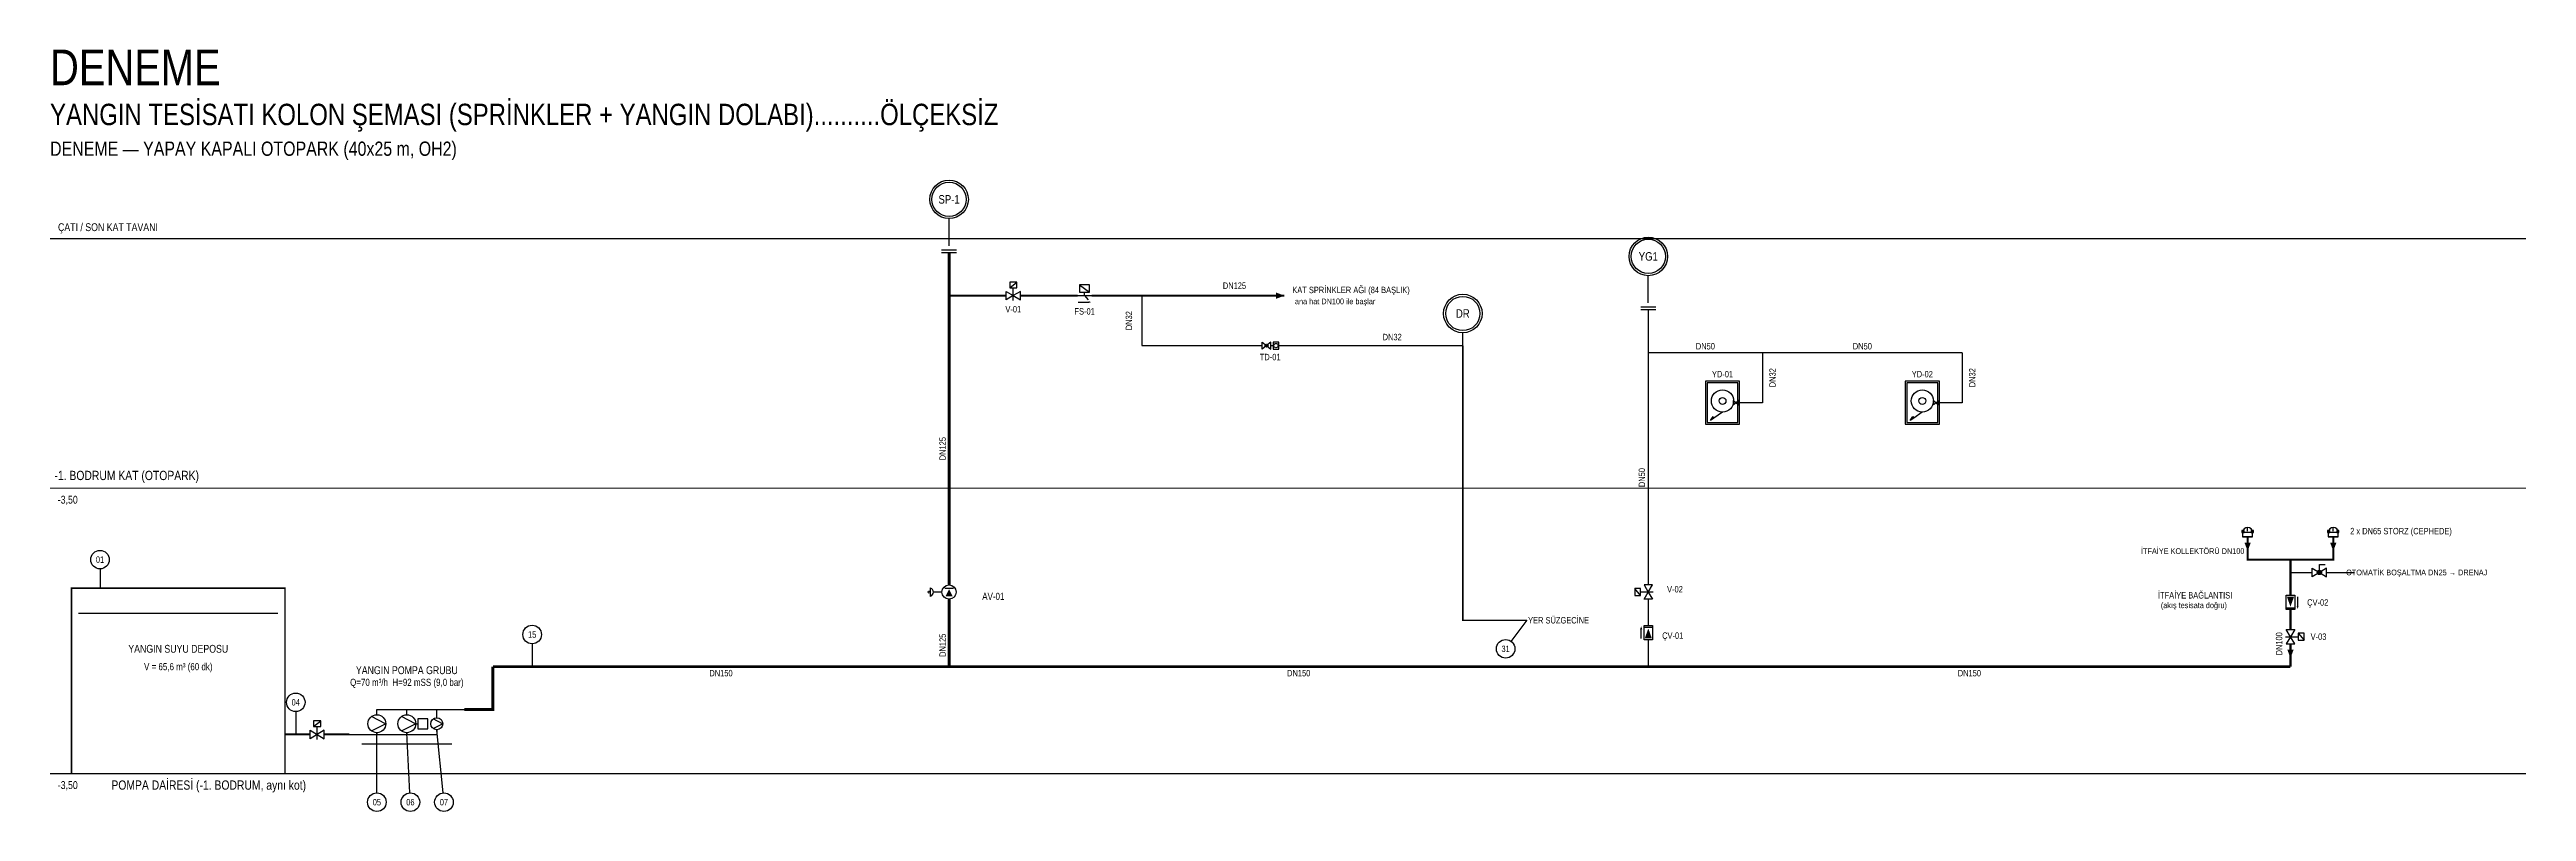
# Model space of a CAD drawing. Header units: centimetres. Extents: x -561 to 3670, y -1553 to 265.
# Drawn here: x -561 to 2911, y -803 to 265 of the extents above; entities that cross this region are included whole.
import ezdxf
from ezdxf.enums import TextEntityAlignment as Align

# ---------------------------------------------------------------- set-up
doc = ezdxf.new("R2010")
doc.units = ezdxf.units.CM
doc.linetypes.add('DASHED', pattern=[1.524, 1.27, -0.254])
for name, color, linetype in [('ROTAS-YANGIN-ANA-BORU', 1, 'Continuous'), ('ROTAS-YANGIN-BASLIK', 7, 'Continuous'), ('ROTAS-YANGIN-DEPO', 5, 'Continuous'), ('ROTAS-YANGIN-DOLAP-BORU', 1, 'Continuous'), ('ROTAS-YANGIN-DRENAJ', 8, 'DASHED'), ('ROTAS-YANGIN-ITFAIYE', 1, 'Continuous'), ('ROTAS-YANGIN-ITFAIYE-SEMBOL', 1, 'Continuous'), ('ROTAS-YANGIN-SEMA-BALON', 6, 'Continuous'), ('ROTAS-YANGIN-SEMA-CAP', 3, 'Continuous'), ('ROTAS-YANGIN-SEMA-KAT', 8, 'Continuous'), ('ROTAS-YANGIN-SEMA-KOT', 7, 'Continuous'), ('ROTAS-YANGIN-SEMA-NO', 1, 'Continuous'), ('ROTAS-YANGIN-SEMA-YAZI', 7, 'Continuous'), ('ROTAS-YANGIN-SEMBOL', 1, 'Continuous'), ('ROTAS-YANGIN-SPR-BORU', 140, 'Continuous')]:
    doc.layers.add(name, color=color, linetype=linetype)
doc.styles.add('ROTAS', font='arial.ttf')

msp = doc.modelspace()

# ---------------------------------------------------------------- texts
at = {"layer": 'ROTAS-YANGIN-BASLIK', "style": 'ROTAS', "width": 0.8}
for s, height, p in [('DENEME', 50, (-560, 200)), ('YANGIN TESİSATI KOLON ŞEMASI (SPRİNKLER + YANGIN DOLABI)..........ÖLÇEKSİZ', 30, (-560, 150)), ('DENEME — YAPAY KAPALI OTOPARK (40x25 m, OH2)', 20, (-560, 110))]:
    msp.add_text(s, height=height, dxfattribs=at).set_placement(p, align=Align.BOTTOM_LEFT)
at = {"layer": 'ROTAS-YANGIN-SEMA-BALON', "style": 'ROTAS', "width": 0.8}
for s, p in [('01', (-490, -450)), ('15', (115.64, -555)), ('31', (1480, -575)), ('04', (-215.64, -650)), ('05', (-102, -790)), ('06', (-55, -790)), ('07', (-8, -790))]:
    msp.add_text(s, height=9, dxfattribs=at).set_placement(p, align=Align.MIDDLE_CENTER)
at = {"layer": 'ROTAS-YANGIN-SEMA-NO', "style": 'ROTAS', "width": 0.8}
for s, p in [('SP-1', (700, 55)), ('YG1', (1680, -25)), ('DR', (1420, -105))]:
    msp.add_text(s, height=12, dxfattribs=at).set_placement(p, align=Align.MIDDLE_CENTER)

# ---------------------------------------------------------------- blocks, each defined once
blk = doc.blocks.new('ROTAS-SMB-YANGIN-POMPA-SETI')
for p, q in [((-30, 9), (-30, 14.3)), ((-30, 14.3), (57.6, 14.3)), ((0, 9), (0, 14.3)), ((9, 0), (11, 0)), ((30, 6), (30, 14.3)), ((-57.6, -10.7), (30, -10.7)), ((-45, -20), (45, -20)), ((-30, -9), (-30, -10.7)), ((0, -9), (0, -10.7)), ((30, -6), (30, -10.7))]:
    blk.add_line(p, q)
for points in [[(-35.4, -7.2), (-21.45, 0), (-35.4, 7.2)], [(-5.4, -7.2), (8.55, 0), (-5.4, 7.2)], [(26.4, -4.8), (35.7, 0), (26.4, 4.8)]]:
    blk.add_lwpolyline(points)
blk.add_lwpolyline([(11, -5), (21, -5), (21, 5), (11, 5)], close=True)
for centre, radius in [((-30, 0), 9), ((0, 0), 9), ((30, 0), 6)]:
    blk.add_circle(centre, radius)
blk = doc.blocks.new('ROTAS-SMB-IZLENEBILIR-KELEBEK')
for p, q in [((-5, 11), (5, 19)), ((0, 7), (0, 11)), ((0, -7), (0, 7))]:
    blk.add_line(p, q)
for points in [[(-10, -6), (-10, 6), (0, 0)], [(-5, 11), (5, 11), (5, 19), (-5, 19)], [(10, -6), (10, 6), (0, 0)]]:
    blk.add_lwpolyline(points, close=True)
blk = doc.blocks.new('ROTAS-SMB-ISLAK-ALARM')
h = blk.add_hatch(color=256)
h.dxf.hatch_style = 1
h.paths.add_polyline_path([(-6, -5), (-6, 5), (4, 0)])
for p, q in [((-6, 26), (6, 26)), ((0, 10), (0, 22)), ((5, -6), (5, 6))]:
    blk.add_line(p, q)
for centre, radius in [((0, 0), 10), ((0, 28), 1.5)]:
    blk.add_circle(centre, radius)
blk.add_arc((0, 28), 6, 200, 340)
blk = doc.blocks.new('ROTAS-SMB-AKIS-ANAHTARI')
h = blk.add_hatch(color=256)
h.dxf.hatch_style = 1
h.paths.add_polyline_path([(9, -9), (5.8, -7.8), (5.8, -10.2)])
for p, q in [((-10, 0), (10, 0)), ((-7, 15), (7, 5)), ((0, 0), (0, 5)), ((0, 0), (5, -6)), ((-9, -9), (5.8, -9))]:
    blk.add_line(p, q)
blk.add_lwpolyline([(-7, 5), (7, 5), (7, 15), (-7, 15)], close=True)
blk = doc.blocks.new('ROTAS-SMB-AKIS-OKU')
h = blk.add_hatch(color=256)
h.dxf.hatch_style = 1
h.paths.add_polyline_path([(6, 0), (-6, 4.5), (-6, -4.5)])
blk = doc.blocks.new('ROTAS-SMB-TEST-DRENAJ')
h = blk.add_hatch(color=256)
h.dxf.hatch_style = 1
h.paths.add_polyline_path([(-3, 0), (-3.1, 0.6), (-3.4, 1.2), (-3.8, 1.6), (-4.4, 1.9), (-5, 2), (-5.6, 1.9), (-6.2, 1.6), (-6.6, 1.2), (-6.9, 0.6), (-7, 0), (-6.9, -0.6), (-6.6, -1.2), (-6.2, -1.6), (-5.6, -1.9), (-5, -2), (-4.4, -1.9), (-3.8, -1.6), (-3.4, -1.2), (-3.1, -0.6)])
blk.add_line((1, 0), (4, 0))
for points in [[(-11, -5), (-11, 5), (-5, 0)], [(1, -5), (1, 5), (-5, 0)], [(4, -5), (12, -5), (12, 5), (4, 5)]]:
    blk.add_lwpolyline(points, close=True)
for centre, radius in [((-5, 0), 2), ((8, 0), 3)]:
    blk.add_circle(centre, radius)
blk = doc.blocks.new('ROTAS-SMB-KOR-TAPA')
for p, q in [((0, -7), (0, 7)), ((2.5, -7), (2.5, 7))]:
    blk.add_line(p, q)
blk = doc.blocks.new('ROTAS-SMB-KOLON-NO')
for radius in [27, 24]:
    blk.add_circle((0, 0), radius)
blk = doc.blocks.new('ROTAS-SMB-CEKVALF')
h = blk.add_hatch(color=256)
h.dxf.hatch_style = 1
h.paths.add_polyline_path([(-8, -5), (-8, 5), (6, 0)])
h = blk.add_hatch(color=256)
h.dxf.hatch_style = 1
h.paths.add_polyline_path([(9, 10), (5, 11.5), (5, 8.5)])
for p, q in [((-8, 10), (5, 10)), ((7.5, -6), (7.5, 6))]:
    blk.add_line(p, q)
blk.add_lwpolyline([(-10, -6), (-10, 6), (10, 6), (10, -6)], close=True)
blk = doc.blocks.new('ROTAS-SMB-YANGIN-DOLABI-KOLON')
blk.add_line((-20, -11), (-30, -18))
for points in [[(-40, -25), (0, -25), (0, 25), (-40, 25)], [(-38, -23), (-2, -23), (-2, 23), (-38, 23)], [(-7, -2.5), (-7, 2.5), (-4, 0)], [(-1, -2.5), (-1, 2.5), (-4, 0)], [(-30, -18), (-34, -21), (-31, -16)]]:
    blk.add_lwpolyline(points, close=True)
for radius in [13, 4]:
    blk.add_circle((-20, 2), radius)
blk = doc.blocks.new('ROTAS-SMB-STORZ')
for p, q in [((0, -6), (0, 6)), ((8, 0), (13, 0))]:
    blk.add_line(p, q)
for points in [[(0, -7), (6, -7), (6, 7), (0, 7)], [(6, 5), (9, 5), (9, 8), (6, 8)], [(6, -8), (9, -8), (9, -5), (6, -5)]]:
    blk.add_lwpolyline(points, close=True)
blk.add_arc((6, 0), 7, -90, 90)
blk = doc.blocks.new('ROTAS-SMB-KURESEL')
h = blk.add_hatch(color=256)
h.dxf.hatch_style = 1
h.paths.add_polyline_path([(3, 0), (2.9, 0.9), (2.4, 1.8), (1.8, 2.4), (0.9, 2.9), (0, 3), (-0.9, 2.9), (-1.8, 2.4), (-2.4, 1.8), (-2.9, 0.9), (-3, 0), (-2.9, -0.9), (-2.4, -1.8), (-1.8, -2.4), (-0.9, -2.9), (0, -3), (0.9, -2.9), (1.8, -2.4), (2.4, -1.8), (2.9, -0.9)])
for p, q in [((0, 3), (0, 11)), ((0, 11), (8, 11))]:
    blk.add_line(p, q)
for points in [[(-10, -6), (-10, 6), (0, 0)], [(10, -6), (10, 6), (0, 0)]]:
    blk.add_lwpolyline(points, close=True)
blk.add_circle((0, 0), 3)

# ---------------------------------------------------------------- linework, layer by layer
at = {"layer": 'ROTAS-YANGIN-ANA-BORU'}
for points, const_width in [([(20.64, -660), (60.64, -660), (60.64, -600)], 4), ([(60.64, -600), (700, -600)], 4), ([(700, -600), (1680, -600)], 4), ([(1680, -600), (2580, -600)], 4), ([(-230.64, -695), (-195.64, -695)], 3), ([(-175.64, -695), (-140.64, -695)], 3)]:
    msp.add_lwpolyline(points, dxfattribs=dict(at, const_width=const_width))
at = {"layer": 'ROTAS-YANGIN-DEPO'}
msp.add_lwpolyline([(-520, -525), (-240.64, -525)], dxfattribs=at)
at = {"layer": 'ROTAS-YANGIN-DOLAP-BORU', "const_width": 2}
for points in [[(1680, -160), (1680, -100)], [(1680, -410), (1680, -160)], [(1680, -160), (2120, -160)], [(1680, -485.5), (1680, -410)], [(1680, -542.5), (1680, -505.5)], [(1680, -600), (1680, -562.5)]]:
    msp.add_lwpolyline(points, dxfattribs=at)
at = {"layer": 'ROTAS-YANGIN-DOLAP-BORU'}
for points in [[(1840, -160), (1840, -230), (1808, -230)], [(2120, -160), (2120, -230), (2088, -230)]]:
    msp.add_lwpolyline(points, dxfattribs=at)
at = {"layer": 'ROTAS-YANGIN-DRENAJ'}
for points in [[(970, -150), (1138, -150)], [(1162, -150), (1420, -150)], [(2580, -468), (2610.5, -468)], [(2630.5, -468), (2670, -468)]]:
    msp.add_lwpolyline(points, dxfattribs=at)
at = {"layer": 'ROTAS-YANGIN-DRENAJ', "const_width": 2}
msp.add_lwpolyline([(1420, -150), (1420, -535), (1510, -535)], dxfattribs=at)
at = {"layer": 'ROTAS-YANGIN-ITFAIYE', "const_width": 3}
for points in [[(2520, -418), (2520, -450), (2580, -450)], [(2640, -418), (2640, -450), (2580, -450)], [(2580, -450), (2580, -500)], [(2580, -520), (2580, -548)], [(2580, -568), (2580, -600)]]:
    msp.add_lwpolyline(points, dxfattribs=at)
at = {"layer": 'ROTAS-YANGIN-SEMA-BALON'}
for points in [[(700, -10), (700, 28)], [(1680, -90), (1680, -52)], [(1420, -170), (1420, -132)], [(-490, -463), (-490, -490)], [(115.64, -568), (115.64, -600)], [(-215.64, -663), (-215.64, -695)], [(-102, -777), (-102, -693)], [(-55.669, -777.017), (-60, -693)], [(-9.281, -777.063), (-18, -689)]]:
    msp.add_lwpolyline(points, dxfattribs=at)
for centre in [(-490, -450), (115.64, -555), (1480, -575), (-215.64, -650), (-102, -790), (-55, -790), (-8, -790)]:
    msp.add_circle(centre, 13, dxfattribs=at)
at = {"layer": 'ROTAS-YANGIN-SEMA-KAT'}
msp.add_lwpolyline([(-560, 0), (2910, 0)], dxfattribs=at)
at = {"layer": 'ROTAS-YANGIN-SEMA-KAT', "const_width": 1.5}
for points in [[(-560, -350), (2910, -350)], [(-560, -750), (2910, -750)]]:
    msp.add_lwpolyline(points, dxfattribs=at)
at = {"layer": 'ROTAS-YANGIN-SPR-BORU'}
for points, const_width in [([(700, -80), (700, -20)], 4), ([(700, -410), (700, -80)], 4), ([(700, -80), (780, -80)], 3), ([(800, -80), (880, -80)], 3), ([(900, -80), (1170, -80)], 3), ([(700, -485.5), (700, -410)], 4), ([(700, -600), (700, -505.5)], 4)]:
    msp.add_lwpolyline(points, dxfattribs=dict(at, const_width=const_width))
msp.add_lwpolyline([(970, -80), (970, -150)], dxfattribs=at)

# ---------------------------------------------------------------- block references
at = {"layer": 'ROTAS-YANGIN-ITFAIYE-SEMBOL'}
for name, p, rotation in [('ROTAS-SMB-STORZ', (2520, -418), 90), ('ROTAS-SMB-STORZ', (2640, -418), 90), ('ROTAS-SMB-AKIS-OKU', (2520, -432), -90), ('ROTAS-SMB-AKIS-OKU', (2640, -432), -90), ('ROTAS-SMB-CEKVALF', (2580, -510), -90), ('ROTAS-SMB-IZLENEBILIR-KELEBEK', (2580, -558), -90), ('ROTAS-SMB-AKIS-OKU', (2580, -582), -90)]:
    msp.add_blockref(name, p, dxfattribs=dict(at, rotation=rotation))
at = {"layer": 'ROTAS-YANGIN-SEMBOL'}
for name, p in [('ROTAS-SMB-KOLON-NO', (700, 55)), ('ROTAS-SMB-KOLON-NO', (1680, -25)), ('ROTAS-SMB-IZLENEBILIR-KELEBEK', (790, -80)), ('ROTAS-SMB-AKIS-ANAHTARI', (890, -80)), ('ROTAS-SMB-KOLON-NO', (1420, -105)), ('ROTAS-SMB-TEST-DRENAJ', (1150, -150)), ('ROTAS-SMB-KURESEL', (2620.5, -468)), ('ROTAS-SMB-IZLENEBILIR-KELEBEK', (-185.64, -695))]:
    msp.add_blockref(name, p, dxfattribs=at)
at = {"layer": 'ROTAS-YANGIN-SEMBOL', "xscale": 1.5, "yscale": 1.5, "rotation": 90}
for p in [(700, -20), (1680, -100)]:
    msp.add_blockref('ROTAS-SMB-KOR-TAPA', p, dxfattribs=at)
at = {"layer": 'ROTAS-YANGIN-SEMBOL'}
for name, p, xscale, yscale in [('ROTAS-SMB-YANGIN-DOLABI-KOLON', (1808, -230), 1.2, 1.2), ('ROTAS-SMB-YANGIN-DOLABI-KOLON', (2088, -230), 1.2, 1.2), ('ROTAS-SMB-YANGIN-POMPA-SETI', (-60, -680), 1.4, 1.4)]:
    msp.add_blockref(name, p, dxfattribs=dict(at, xscale=xscale, yscale=yscale))
at = {"layer": 'ROTAS-YANGIN-SEMBOL', "rotation": 90}
for name, p in [('ROTAS-SMB-ISLAK-ALARM', (700, -495.5)), ('ROTAS-SMB-IZLENEBILIR-KELEBEK', (1680, -495.5)), ('ROTAS-SMB-CEKVALF', (1680, -552.5))]:
    msp.add_blockref(name, p, dxfattribs=at)

msp.set_redraw_order([(e.dxf.handle, doc.entitydb.next_handle()) for e in msp.query("TEXT MTEXT ATTDEF DIMENSION ARC_DIMENSION")])  # texts and dimensions are drawn at this point

# ---------------------------------------------------------------- wipeouts: each hides what was drawn before it
for points in [[(744, -508.25), (780, -508.25), (780, -494.75), (744, -494.75)], [(2392.72, -506.075), (2500, -506.075), (2500, -493.925), (2392.72, -493.925)]]:
    msp.add_wipeout(points)

# ---------------------------------------------------------------- next in the draw order: texts
at = {"layer": 'ROTAS-YANGIN-SEMA-NO', "style": 'ROTAS', "width": 0.8}
msp.add_text('AV-01', height=10, dxfattribs=at).set_placement((762, -501.5), align=Align.MIDDLE_CENTER)
at = {"layer": 'ROTAS-YANGIN-SEMA-YAZI', "style": 'ROTAS', "width": 0.8}
msp.add_text('İTFAİYE BAĞLANTISI', height=9, dxfattribs=at).set_placement((2446.36, -500), align=Align.MIDDLE_CENTER)

# ---------------------------------------------------------------- next in the draw order: wipeouts: each hides what was drawn before it
for points in [[(-555, 8.575), (-402.76, 8.575), (-402.76, 23.425), (-555, 23.425)], [(1083.8, -72.075), (1116.2, -72.075), (1116.2, -59.925), (1083.8, -59.925)], [(1178, -78.075), (1348.64, -78.075), (1348.64, -65.925), (1178, -65.925)], [(776.68, -105.075), (803.32, -105.075), (803.32, -92.925), (776.68, -92.925)], [(873.8, -108.075), (906.2, -108.075), (906.2, -95.925), (873.8, -95.925)], [(945.925, -128.32), (958.075, -128.32), (958.075, -101.68), (945.925, -101.68)], [(1307.68, -144.075), (1334.32, -144.075), (1334.32, -131.925), (1307.68, -131.925)], [(1133.8, -172.075), (1166.2, -172.075), (1166.2, -159.925), (1133.8, -159.925)], [(1746.68, -157), (1773.32, -157), (1773.32, -144.85), (1746.68, -144.85)], [(1966.68, -157), (1993.32, -157), (1993.32, -144.85), (1966.68, -144.85)], [(1767.8, -196.075), (1800.2, -196.075), (1800.2, -183.925), (1767.8, -183.925)], [(1847.925, -208.32), (1860.075, -208.32), (1860.075, -181.68), (1847.925, -181.68)], [(2047.8, -196.075), (2080.2, -196.075), (2080.2, -183.925), (2047.8, -183.925)], [(2127.925, -208.32), (2140.075, -208.32), (2140.075, -181.68), (2127.925, -181.68)], [(684.85, -310.7), (697, -310.7), (697, -278.3), (684.85, -278.3)], [(-555, -340.775), (-350.12, -340.775), (-350.12, -323.225), (-555, -323.225)], [(1664.85, -348.32), (1677, -348.32), (1677, -321.68), (1664.85, -321.68)], [(2664, -416.075), (2805.84, -416.075), (2805.84, -403.925), (2664, -403.925)], [(2379.92, -443.4), (2506, -443.4), (2506, -432.6), (2379.92, -432.6)], [(1704, -497.575), (1730.64, -497.575), (1730.64, -485.425), (1704, -485.425)], [(2676, -473.4), (2837.92, -473.4), (2837.92, -462.6), (2676, -462.6)], [(2602, -516.075), (2634.4, -516.075), (2634.4, -503.925), (2602, -503.925)], [(684.85, -586.2), (697, -586.2), (697, -553.8), (684.85, -553.8)], [(1515, -541.075), (1593.48, -541.075), (1593.48, -528.925), (1515, -528.925)], [(1698, -562.575), (1730.4, -562.575), (1730.4, -550.425), (1698, -550.425)], [(2557.925, -584.2), (2570.075, -584.2), (2570.075, -551.8), (2557.925, -551.8)], [(2606, -564.075), (2632.64, -564.075), (2632.64, -551.925), (2606, -551.925)], [(-125.56, -612.425), (5.56, -612.425), (5.56, -597.575), (-125.56, -597.575)], [(364.12, -615.15), (396.52, -615.15), (396.52, -603), (364.12, -603)], [(1173.8, -615.15), (1206.2, -615.15), (1206.2, -603), (1173.8, -603)], [(2113.8, -615.15), (2146.2, -615.15), (2146.2, -603), (2113.8, -603)], [(-555, -773.425), (-515.4, -773.425), (-515.4, -758.575), (-555, -758.575)], [(-490, -774.775), (-185.28, -774.775), (-185.28, -757.225), (-490, -757.225)]]:
    msp.add_wipeout(points)

# ---------------------------------------------------------------- next in the draw order: linework, layer by layer
at = {"layer": 'ROTAS-YANGIN-DEPO', "const_width": 2}
msp.add_lwpolyline([(-530, -750), (-530, -490), (-230.64, -490), (-230.64, -750)], dxfattribs=at)
at = {"layer": 'ROTAS-YANGIN-SEMA-BALON'}
msp.add_lwpolyline([(1487.8, -564.6), (1510, -535)], dxfattribs=at)

# ---------------------------------------------------------------- next in the draw order: texts
at = {"layer": 'ROTAS-YANGIN-SEMA-CAP', "style": 'ROTAS', "width": 0.8}
for s, p in [('DN125', (1100, -66)), ('DN32', (1321, -138)), ('DN50', (1760, -150.925)), ('DN50', (1980, -150.925)), ('DN150', (380.32, -609.075)), ('DN150', (1190, -609.075)), ('DN150', (2130, -609.075))]:
    msp.add_text(s, height=9, dxfattribs=at).set_placement(p, align=Align.MIDDLE_CENTER)
for s, p in [('DN32', (952, -115)), ('DN32', (1854, -195)), ('DN32', (2134, -195)), ('DN125', (690.925, -294.5)), ('DN50', (1670.925, -335)), ('DN125', (690.925, -570)), ('DN100', (2564, -568))]:
    msp.add_text(s, height=9, rotation=90, dxfattribs=at).set_placement(p, align=Align.MIDDLE_CENTER)
at = {"layer": 'ROTAS-YANGIN-SEMA-KOT', "style": 'ROTAS', "width": 0.8}
for s, height, p in [('ÇATI / SON KAT TAVANI', 11, (-478.88, 16)), ('-1. BODRUM KAT (OTOPARK)', 13, (-452.56, -332)), ('-3,50', 11, (-535.2, -766)), ('POMPA DAİRESİ (-1. BODRUM, aynı kot)', 13, (-337.64, -766))]:
    msp.add_text(s, height=height, dxfattribs=at).set_placement(p, align=Align.MIDDLE_CENTER)
at = {"layer": 'ROTAS-YANGIN-SEMA-NO', "style": 'ROTAS', "width": 0.8}
for s, p in [('V-01', (790, -99)), ('FS-01', (890, -102)), ('TD-01', (1150, -166)), ('YD-01', (1784, -190)), ('YD-02', (2064, -190)), ('V-02', (1717.32, -491.5)), ('ÇV-02', (2618.2, -510)), ('ÇV-01', (1714.2, -556.5)), ('V-03', (2619.32, -558))]:
    msp.add_text(s, height=9, dxfattribs=at).set_placement(p, align=Align.MIDDLE_CENTER)
at = {"layer": 'ROTAS-YANGIN-SEMA-YAZI', "style": 'ROTAS', "width": 0.8}
for s, height, p in [('KAT SPRİNKLER AĞI (84 BAŞLIK)', 9, (1263.32, -72)), ('2 x DN65 STORZ (CEPHEDE)', 9, (2734.92, -410)), ('İTFAİYE KOLLEKTÖRÜ DN100', 8, (2442.96, -438)), ('OTOMATİK BOŞALTMA DN25 → DRENAJ', 8, (2756.96, -468)), ('YER SÜZGECİNE', 9, (1554.24, -535)), ('YANGIN POMPA GRUBU', 11, (-60, -605))]:
    msp.add_text(s, height=height, dxfattribs=at).set_placement(p, align=Align.MIDDLE_CENTER)

# ---------------------------------------------------------------- next in the draw order: wipeouts: each hides what was drawn before it
msp.add_wipeout([(2389.28, -519.4), (2500, -519.4), (2500, -508.6), (2389.28, -508.6)])

# ---------------------------------------------------------------- next in the draw order: texts
msp.add_text('(akış tesisata doğru)', height=8, dxfattribs=at).set_placement((2444.64, -514), align=Align.MIDDLE_CENTER)

# ---------------------------------------------------------------- next in the draw order: wipeouts: each hides what was drawn before it
for points in [[(1178, -93.4), (1304.08, -93.4), (1304.08, -82.6), (1178, -82.6)], [(-555, -373.425), (-515.4, -373.425), (-515.4, -358.575), (-555, -358.575)], [(-445.88, -582.425), (-314.76, -582.425), (-314.76, -567.575), (-445.88, -567.575)], [(-154.8, -628.75), (34.8, -628.75), (34.8, -615.25), (-154.8, -615.25)]]:
    msp.add_wipeout(points)

# ---------------------------------------------------------------- next in the draw order: block references
at = {"layer": 'ROTAS-YANGIN-SEMBOL'}
msp.add_blockref('ROTAS-SMB-AKIS-OKU', (1164, -80), dxfattribs=at)

# ---------------------------------------------------------------- next in the draw order: texts
at = {"layer": 'ROTAS-YANGIN-DEPO', "style": 'ROTAS', "width": 0.8}
msp.add_text('YANGIN SUYU DEPOSU', height=11, dxfattribs=at).set_placement((-380.32, -575), align=Align.MIDDLE_CENTER)
at = {"layer": 'ROTAS-YANGIN-SEMA-KOT', "style": 'ROTAS', "width": 0.8}
msp.add_text('-3,50', height=11, dxfattribs=at).set_placement((-535.2, -366), align=Align.MIDDLE_CENTER)
at = {"layer": 'ROTAS-YANGIN-SEMA-YAZI', "style": 'ROTAS', "width": 0.8}
for s, height, p in [('ana hat DN100 ile başlar', 8, (1241.04, -88)), ('Q=70 m³/h  H=92 mSS (9,0 bar)', 10, (-60, -622))]:
    msp.add_text(s, height=height, dxfattribs=at).set_placement(p, align=Align.MIDDLE_CENTER)

# ---------------------------------------------------------------- next in the draw order: wipeouts: each hides what was drawn before it
msp.add_wipeout([(-443.12, -606.75), (-317.52, -606.75), (-317.52, -593.25), (-443.12, -593.25)])

# ---------------------------------------------------------------- next in the draw order: texts
at = {"layer": 'ROTAS-YANGIN-DEPO', "style": 'ROTAS', "width": 0.8}
msp.add_text('V = 65,6 m³ (60 dk)', height=10, dxfattribs=at).set_placement((-380.32, -600), align=Align.MIDDLE_CENTER)

doc.saveas('drawing.dxf')
